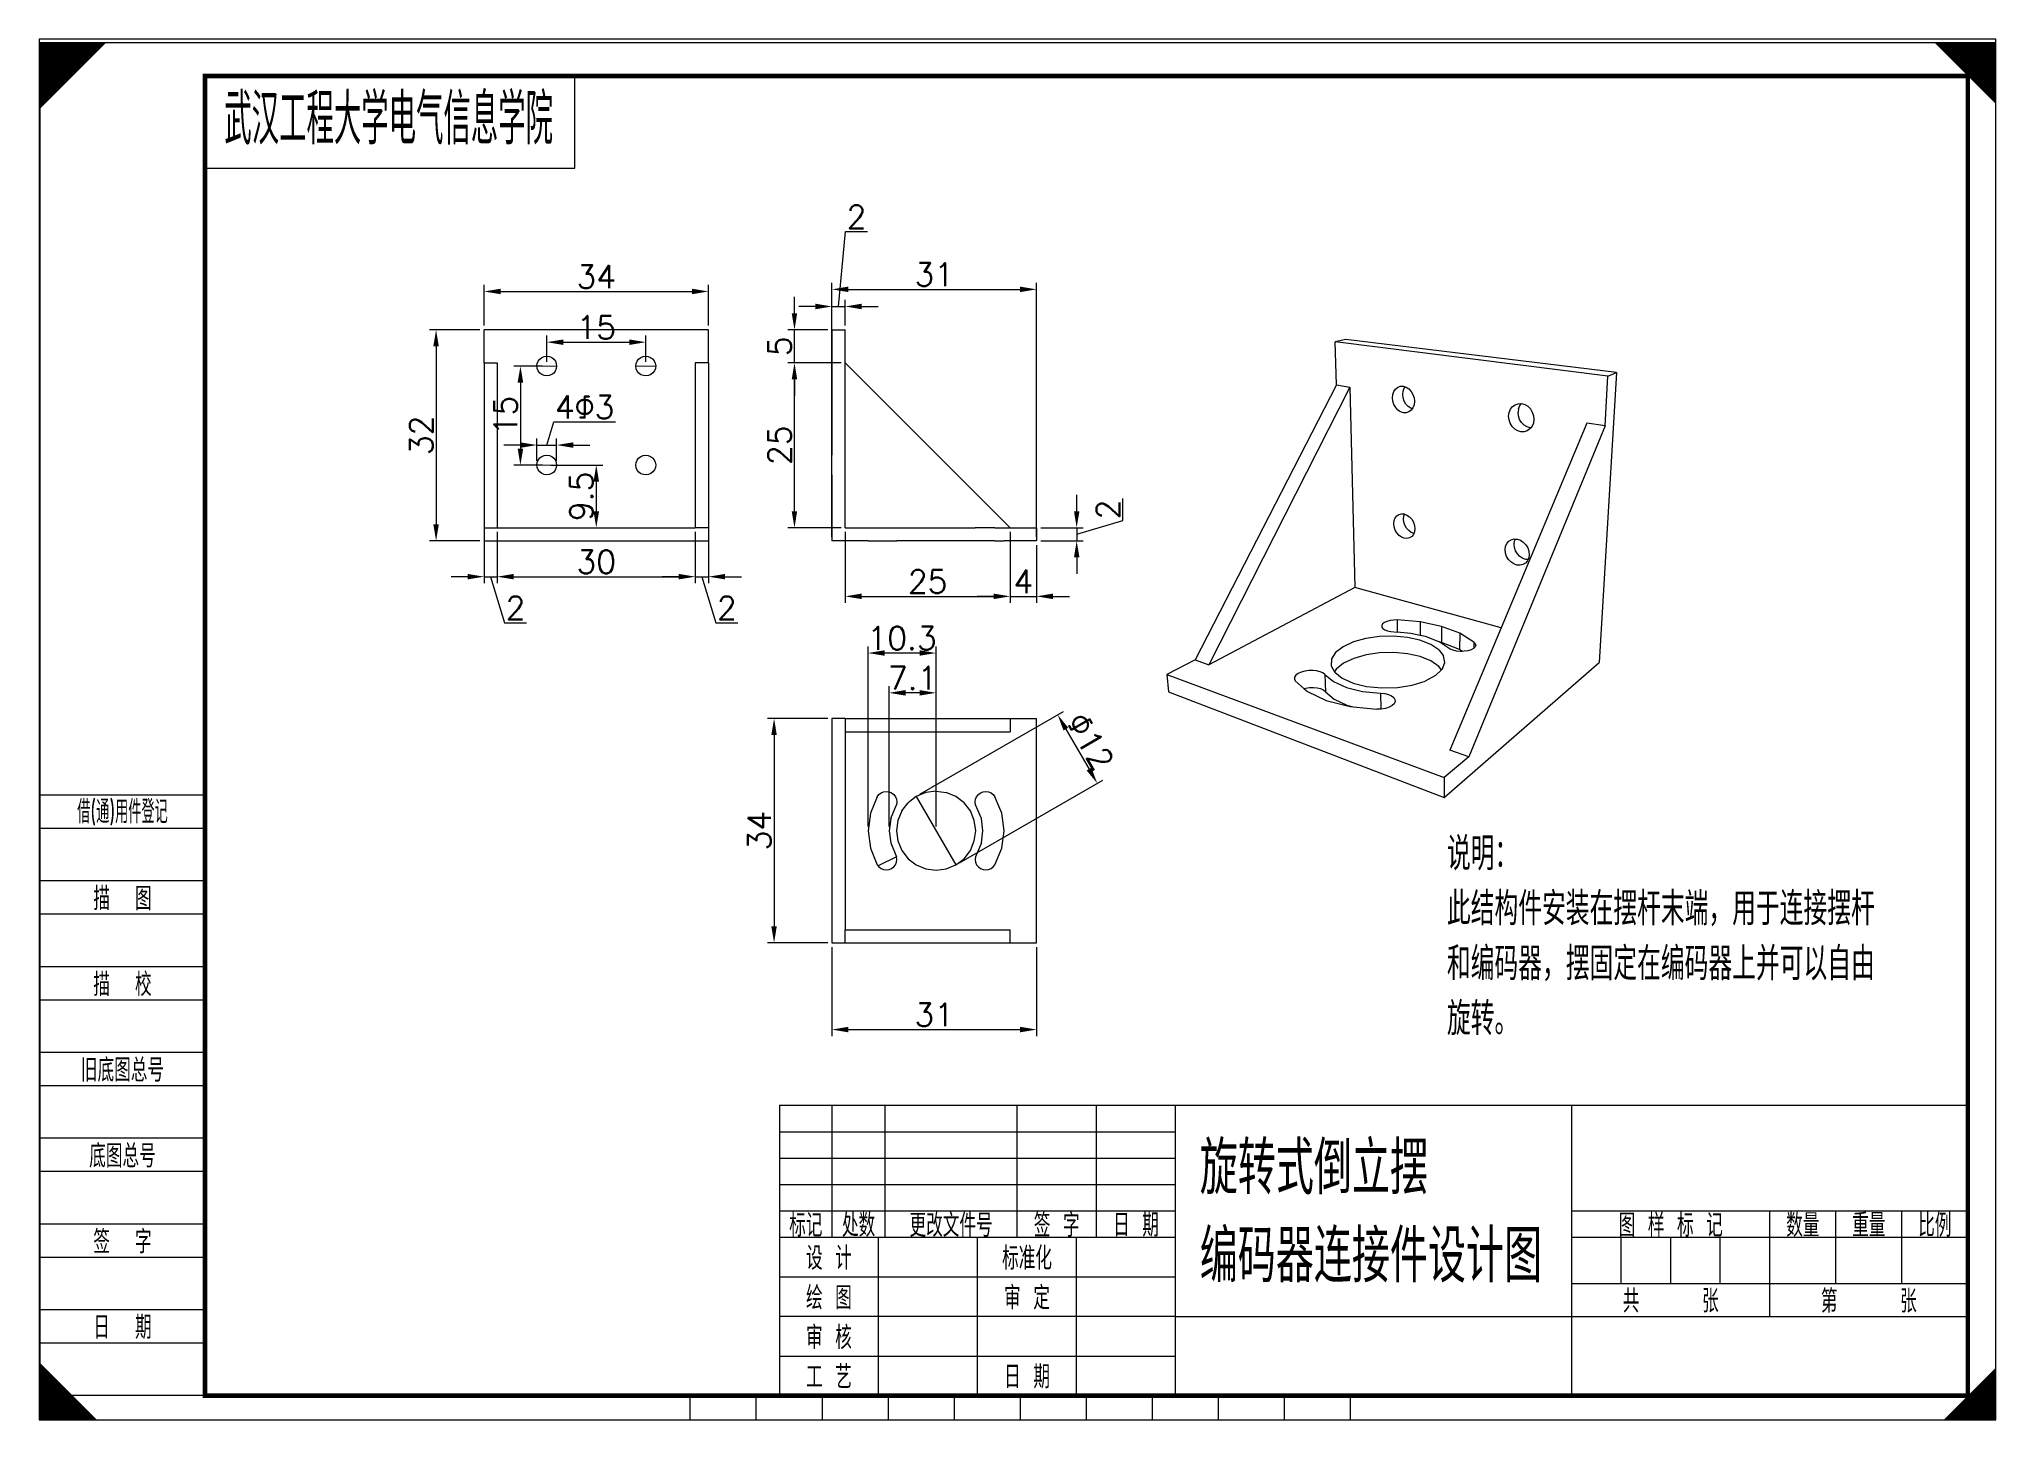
# Paper-space layout '布局1' of a CAD drawing. Extents: x -20 to 277, y -7 to 203.
# The model-space entities are those that its viewports show. They can reach past a viewport. Long polylines and large blocks are cut down to what shows.
import ezdxf
from ezdxf.enums import TextEntityAlignment as Align

# ---------------------------------------------------------------- set-up
doc = ezdxf.new("R2010")
doc.units = 0
doc.header["$LTSCALE"] = 2
doc.layers.get('0').update_dxf_attribs({"linetype": 'CONTINUOUS', "lineweight": 18})
doc.layers.get('DEFPOINTS').update_dxf_attribs({"linetype": 'CONTINUOUS', "lineweight": 18})
for name, color, linetype, lineweight in [('00', 7, 'CONTINUOUS', 18), ('1', 6, 'CONTINUOUS', 18), ('5细实线', 7, 'CONTINUOUS', 18), ('BORDER', 7, 'CONTINUOUS', 18), ('DIM', 1, 'CONTINUOUS', 18), ('TEXT', 7, 'CONTINUOUS', 18)]:
    doc.layers.add(name, color=color, linetype=linetype, lineweight=lineweight)
doc.styles.add('HZ', font='gbenor.shx', dxfattribs={"bigfont": 'gbcbig.shx'})
doc.styles.get("Standard").update_dxf_attribs({"font": 'txt.shx', "bigfont": 'hzcf.shx'})
doc.styles.add('STANDARD 0.75', font='gbenor.shx', dxfattribs={"bigfont": 'gbcbig.shx'})
doc.styles.add('YKYHZ', font='gbenor.shx', dxfattribs={"bigfont": 'gbcbig.shx'})
doc.dimstyles.get("Standard").update_dxf_attribs({"dimtxt": 3.5, "dimasz": 2.5, "dimexe": 1, "dimexo": 0.625, "dimgap": 0.5, "dimtad": 1, "dimzin": 12, "dimdsep": 46, "dimtxsty": 'Standard', "dimcen": -0.09, "dimclrd": 256, "dimclre": 256, "dimclrt": 7, "dimazin": 3, "dimtfac": 1, "dimtmove": 1, "dimatfit": 3, "dimfxl": 1, "dimtolj": 1, "dimtzin": 0, "dimlwd": -1, "dimlwe": -1, "dimarcsym": 0})

psp = doc.layouts.new('布局1')

msp = doc.modelspace()

# ---------------------------------------------------------------- texts
at = {"style": 'STANDARD 0.75', "width": 0.75}
msp.add_text('武汉工程大学电气信息学院', height=7.68474, dxfattribs=at).set_placement((575.167, 797.31))
at = {"layer": '5细实线', "ltscale": 5, "attachment_point": 1, "style": 'HZ'}
for s, width, gutter_width, insert, char_height in [('说明：\\P此结构件安装在摆杆末端，用于连接摆杆和编码器，摆固定在编码器上并可以自由旋转。', 67.0082, 17.5, (760.352, 692.33), 5), ('旋转式倒立摆\\P编码器连接件设计图', 52.53685, 50, (722.913, 646.202), 8)]:
    msp.add_mtext_dynamic_manual_height_columns(s, width=width, gutter_width=gutter_width, heights=[0], dxfattribs=dict(at, insert=insert, char_height=char_height))

# ---------------------------------------------------------------- blocks, each defined once
blk = doc.blocks.new('*U0')
at = {"layer": '00', "color": 7, "linetype": 'Continuous', "ltscale": 5}
for p, q in [((81, 205), (25, 205)), ((25, 205), (25, 191)), ((81, 191), (81, 205)), ((25, 191), (81, 191)), ((112, 49), (292, 49)), ((112, 49), (112, 5)), ((172, 5), (172, 49)), ((232, 5), (232, 49)), ((292, 5), (292, 49)), ((112, 29), (172, 29)), ((127, 5), (127, 29)), ((142, 5), (142, 29)), ((157, 5), (157, 29)), ((172, 17), (292, 17))]:
    blk.add_line(p, q, dxfattribs=at)
at = {"layer": '1', "color": 5, "linetype": 'Continuous', "ltscale": 5}
for p, q in [((25, 96), (0, 96)), ((0, 91), (25, 91)), ((25, 83), (0, 83)), ((25, 83), (0, 83)), ((0, 78), (25, 78)), ((25, 70), (0, 70)), ((0, 65), (25, 65)), ((25, 57), (0, 57)), ((0, 52), (25, 52)), ((120, 29), (120, 49)), ((128, 29), (128, 49)), ((148, 29), (148, 49)), ((160, 29), (160, 49)), ((112, 45), (172, 45)), ((25, 44), (0, 44)), ((0, 39), (25, 39)), ((112, 41), (172, 41)), ((112, 37), (172, 37)), ((112, 33), (172, 33)), ((232, 33), (292, 33)), ((262, 17), (262, 33)), ((272, 22), (272, 33)), ((282, 22), (282, 33)), ((25, 31), (0, 31)), ((232, 29), (292, 29)), ((239.5, 22), (239.5, 29)), ((247, 22), (247, 29)), ((254.5, 22), (254.5, 29)), ((0, 26), (25, 26)), ((112, 23), (172, 23)), ((232, 22), (292, 22)), ((25, 18), (0, 18)), ((172, 17), (112, 17)), ((0, 13), (25, 13)), ((112, 11), (172, 11)), ((25, 5), (0, 5)), ((25, 5), (0, 5)), ((25, 5), (0, 5)), ((25, 5), (0, 5)), ((25, 5), (0, 5))]:
    blk.add_line(p, q, dxfattribs=at)
at = {"layer": 'BORDER', "color": 1, "linetype": 'Continuous', "ltscale": 5}
for points in [[(0, 210, 0, 14.14, 0), (5, 205, 14.14, 14.14, 0)], [(297, 210, 0, 14.14, 0), (292, 205, 14.14, 14.14, 0)], [(0, 0, 0, 14.14, 0), (5, 5, 14.14, 14.14, 0)], [(297, 0, 0, 14.14, 0), (292, 5, 14.14, 14.14, 0)]]:
    blk.add_lwpolyline(points, format="xyseb", dxfattribs=at)
blk.add_lwpolyline([(0, 0), (297, 0), (297, 210), (0, 210)], close=True, dxfattribs=at)
at = {"layer": 'BORDER', "color": 1, "linetype": 'Continuous', "ltscale": 5, "const_width": 0.7}
blk.add_lwpolyline([(25, 5), (292, 5), (292, 205), (25, 205)], close=True, dxfattribs=at)
at = {"layer": 'TEXT', "color": 1, "linetype": 'Continuous', "ltscale": 5}
for points in [[(98.5, 0), (98.5, 5)], [(108.5, 0), (108.5, 5)], [(118.5, 0), (118.5, 5)], [(128.5, 0), (128.5, 5)], [(138.5, 0), (138.5, 5)], [(148.5, 0), (148.5, 5)], [(158.5, 0), (158.5, 5)], [(168.5, 0), (168.5, 5)], [(178.5, 0), (178.5, 5)], [(188.5, 0), (188.5, 5)], [(198.5, 0), (198.5, 5)], [(98.5, 0), (198.5, 0)]]:
    blk.add_lwpolyline(points, dxfattribs=at)
at = {"layer": 'TEXT', "color": 7, "linetype": 'Continuous', "ltscale": 5, "style": 'YKYHZ', "width": 0.790251}
blk.add_text('借(通)用件登记', height=3.5, dxfattribs=at).set_placement((12.5, 93.5), align=Align.MIDDLE)
at = {"layer": 'TEXT', "color": 7, "linetype": 'Continuous', "ltscale": 5, "style": 'YKYHZ'}
for s, p in [('描  图', (12.5, 80.5)), ('描  校', (12.5, 67.5)), ('旧底图总号', (12.5, 54.5)), ('底图总号', (12.5, 41.5)), ('标记', (116, 31)), ('处数', (124, 31)), ('更改文件号', (138, 31)), ('签 字', (154, 31)), ('日 期', (166, 31)), ('图 样 标 记', (247, 31)), ('数量', (267, 31)), ('重量', (277, 31)), ('比例', (287, 31)), ('签  字', (12.5, 28.5)), ('设 计', (119.5, 26)), ('标准化', (149.5, 26)), ('绘 图', (119.5, 20)), ('审 定', (149.5, 20)), ('共     张', (247, 19.5)), ('第     张', (277, 19.5)), ('日  期', (12.5, 15.5)), ('审 核', (119.5, 14)), ('工 艺', (119.5, 8)), ('日 期', (149.5, 8))]:
    blk.add_text(s, height=3.5, dxfattribs=at).set_placement(p, align=Align.MIDDLE)
blk = doc.blocks.new('*D3')
at = {"layer": 'DEFPOINTS', "color": 0, "ltscale": 5, "transparency": 16777216}
for p in [(614.51, 739.23), (616.51, 739.23), (616.51, 731.81)]:
    blk.add_point(p, dxfattribs=at)
at = {"layer": 'DIM', "ltscale": 5, "transparency": 16777216}
for p, q in [((614.51, 738.61), (614.51, 730.81)), ((616.51, 738.61), (616.51, 730.81)), ((612.01, 731.81), (609.51, 731.81)), ((614.51, 731.81), (616.51, 731.81)), ((614.51, 731.81), (616.51, 731.81)), ((615.51, 731.81), (617.61, 724.81)), ((619.01, 731.81), (621.51, 731.81)), ((617.61, 724.81), (620.94, 724.81))]:
    blk.add_line(p, q, dxfattribs=at)
for points in [[(612.01, 732.23), (612.01, 731.4), (614.51, 731.81)], [(619.01, 732.23), (619.01, 731.4), (616.51, 731.81)]]:
    blk.add_solid(points, dxfattribs=at)
at = {"layer": 'DIM', "color": 7, "ltscale": 5, "transparency": 16777216, "insert": (619.28, 727.06), "char_height": 3.5, "attachment_point": 5}
blk.add_mtext('\\A1;2', dxfattribs=at)
blk = doc.blocks.new('*D4')
at = {"layer": 'DEFPOINTS', "color": 0, "ltscale": 5, "transparency": 16777216}
for p in [(616.51, 739.23), (646.51, 739.23), (646.51, 731.81)]:
    blk.add_point(p, dxfattribs=at)
at = {"layer": 'DIM', "ltscale": 5, "transparency": 16777216}
for p, q in [((616.51, 738.61), (616.51, 730.81)), ((646.51, 738.61), (646.51, 730.81)), ((619.01, 731.81), (644.01, 731.81))]:
    blk.add_line(p, q, dxfattribs=at)
for points in [[(619.01, 732.23), (619.01, 731.4), (616.51, 731.81)], [(644.01, 732.23), (644.01, 731.4), (646.51, 731.81)]]:
    blk.add_solid(points, dxfattribs=at)
at = {"layer": 'DIM', "color": 7, "ltscale": 5, "transparency": 16777216, "insert": (631.51, 734.06), "char_height": 3.5, "attachment_point": 5}
blk.add_mtext('\\A1;30', dxfattribs=at)
blk = doc.blocks.new('*D5')
at = {"layer": 'DEFPOINTS', "color": 0, "ltscale": 5, "transparency": 16777216}
for p in [(646.51, 739.23), (648.51, 739.23), (648.51, 731.81)]:
    blk.add_point(p, dxfattribs=at)
at = {"layer": 'DIM', "ltscale": 5, "transparency": 16777216}
for p, q in [((646.51, 738.61), (646.51, 730.81)), ((648.51, 738.61), (648.51, 730.81)), ((644.01, 731.81), (641.51, 731.81)), ((646.51, 731.81), (648.51, 731.81)), ((646.51, 731.81), (648.51, 731.81)), ((647.51, 731.81), (649.61, 724.81)), ((651.01, 731.81), (653.51, 731.81)), ((649.61, 724.81), (652.94, 724.81))]:
    blk.add_line(p, q, dxfattribs=at)
for points in [[(644.01, 732.23), (644.01, 731.4), (646.51, 731.81)], [(651.01, 732.23), (651.01, 731.4), (648.51, 731.81)]]:
    blk.add_solid(points, dxfattribs=at)
at = {"layer": 'DIM', "color": 7, "ltscale": 5, "transparency": 16777216, "insert": (651.28, 727.06), "char_height": 3.5, "attachment_point": 5}
blk.add_mtext('\\A1;2', dxfattribs=at)
blk = doc.blocks.new('*D6')
at = {"layer": 'DEFPOINTS', "color": 0, "ltscale": 5, "transparency": 16777216}
for p in [(648.51, 775.03), (614.51, 769.23), (648.51, 769.23)]:
    blk.add_point(p, dxfattribs=at)
at = {"layer": 'DIM', "ltscale": 5, "transparency": 16777216}
for p, q in [((614.51, 769.86), (614.51, 776.03)), ((617.01, 775.03), (646.01, 775.03)), ((648.51, 769.86), (648.51, 776.03))]:
    blk.add_line(p, q, dxfattribs=at)
for points in [[(617.01, 775.45), (617.01, 774.62), (614.51, 775.03)], [(646.01, 775.45), (646.01, 774.62), (648.51, 775.03)]]:
    blk.add_solid(points, dxfattribs=at)
at = {"layer": 'DIM', "color": 7, "ltscale": 5, "transparency": 16777216, "insert": (631.51, 777.28), "char_height": 3.5, "attachment_point": 5}
blk.add_mtext('\\A1;34', dxfattribs=at)
blk = doc.blocks.new('*D7')
at = {"layer": 'DEFPOINTS', "color": 0, "ltscale": 5, "transparency": 16777216}
for p in [(614.51, 769.23), (607.25, 737.23), (614.51, 737.23)]:
    blk.add_point(p, dxfattribs=at)
at = {"layer": 'DIM', "ltscale": 5, "transparency": 16777216}
for p, q in [((613.88, 769.23), (606.25, 769.23)), ((607.25, 766.73), (607.25, 739.73)), ((613.88, 737.23), (606.25, 737.23))]:
    blk.add_line(p, q, dxfattribs=at)
for points in [[(606.83, 766.73), (607.66, 766.73), (607.25, 769.23)], [(606.83, 739.73), (607.66, 739.73), (607.25, 737.23)]]:
    blk.add_solid(points, dxfattribs=at)
at = {"layer": 'DIM', "color": 7, "ltscale": 5, "transparency": 16777216, "insert": (605, 753.23), "char_height": 3.5, "attachment_point": 5, "rotation": 90}
blk.add_mtext('\\A1;32', dxfattribs=at)
blk = doc.blocks.new('*D9')
at = {"layer": 'DEFPOINTS', "color": 0, "ltscale": 5, "transparency": 16777216}
for p in [(624.01, 763.73), (620.02, 748.73), (624.01, 748.73)]:
    blk.add_point(p, dxfattribs=at)
at = {"layer": 'DIM', "ltscale": 5, "transparency": 16777216}
for p, q in [((623.38, 763.73), (619.02, 763.73)), ((620.02, 761.23), (620.02, 751.23)), ((623.38, 748.73), (619.02, 748.73))]:
    blk.add_line(p, q, dxfattribs=at)
for points in [[(619.6, 761.23), (620.44, 761.23), (620.02, 763.73)], [(619.6, 751.23), (620.44, 751.23), (620.02, 748.73)]]:
    blk.add_solid(points, dxfattribs=at)
at = {"layer": 'DIM', "color": 7, "ltscale": 5, "transparency": 16777216, "insert": (617.77, 756.23), "char_height": 3.5, "attachment_point": 5, "rotation": 90}
blk.add_mtext('\\A1;15', dxfattribs=at)
blk = doc.blocks.new('*D10')
at = {"layer": 'DEFPOINTS', "color": 0, "ltscale": 5, "transparency": 16777216}
for p in [(639.01, 767.35), (624.01, 763.73), (639.01, 763.73)]:
    blk.add_point(p, dxfattribs=at)
at = {"layer": 'DIM', "ltscale": 5, "transparency": 16777216}
for p, q in [((624.01, 764.36), (624.01, 768.35)), ((639.01, 764.36), (639.01, 768.35)), ((626.51, 767.35), (636.51, 767.35))]:
    blk.add_line(p, q, dxfattribs=at)
for points in [[(626.51, 767.76), (626.51, 766.93), (624.01, 767.35)], [(636.51, 767.76), (636.51, 766.93), (639.01, 767.35)]]:
    blk.add_solid(points, dxfattribs=at)
at = {"layer": 'DIM', "color": 7, "ltscale": 5, "transparency": 16777216, "insert": (631.51, 769.6), "char_height": 3.5, "attachment_point": 5}
blk.add_mtext('\\A1;15', dxfattribs=at)
blk = doc.blocks.new('*D11')
at = {"layer": 'DEFPOINTS', "color": 0, "ltscale": 5, "transparency": 16777216}
for p in [(625.51, 751.76), (622.51, 748.73), (625.51, 748.73)]:
    blk.add_point(p, dxfattribs=at)
at = {"layer": 'DIM', "ltscale": 5, "transparency": 16777216}
for p, q in [((624.01, 751.76), (625.06, 755.26)), ((625.06, 755.26), (634.44, 755.26)), ((620.01, 751.76), (617.51, 751.76)), ((622.51, 749.36), (622.51, 752.76)), ((622.51, 751.76), (625.51, 751.76)), ((622.51, 751.76), (625.51, 751.76)), ((625.51, 749.35), (625.51, 752.76)), ((628.01, 751.76), (630.51, 751.76))]:
    blk.add_line(p, q, dxfattribs=at)
for points in [[(620.01, 752.17), (620.01, 751.34), (622.51, 751.76)], [(628.01, 752.17), (628.01, 751.34), (625.51, 751.76)]]:
    blk.add_solid(points, dxfattribs=at)
at = {"layer": 'DIM', "color": 7, "ltscale": 5, "transparency": 16777216, "insert": (629.75, 757.51), "char_height": 3.5, "attachment_point": 5}
blk.add_mtext('\\A1;4{\\Fgbenor,gbcbig|c134;Φ}3', dxfattribs=at)
blk = doc.blocks.new('*D12')
at = {"layer": 'DEFPOINTS', "color": 0, "ltscale": 5, "transparency": 16777216}
for p in [(624.01, 748.73), (624.01, 739.23), (631.51, 739.23)]:
    blk.add_point(p, dxfattribs=at)
at = {"layer": 'DIM', "ltscale": 5, "transparency": 16777216}
for p, q in [((624.63, 748.73), (632.51, 748.73)), ((631.51, 746.23), (631.51, 741.73)), ((624.63, 739.23), (632.51, 739.23))]:
    blk.add_line(p, q, dxfattribs=at)
for points in [[(631.09, 746.23), (631.93, 746.23), (631.51, 748.73)], [(631.09, 741.73), (631.93, 741.73), (631.51, 739.23)]]:
    blk.add_solid(points, dxfattribs=at)
at = {"layer": 'DIM', "color": 7, "ltscale": 5, "transparency": 16777216, "insert": (629.26, 743.98), "char_height": 3.5, "attachment_point": 5, "rotation": 90}
blk.add_mtext('\\A1;9.5', dxfattribs=at)
blk = doc.blocks.new('*D13')
at = {"layer": 'DEFPOINTS', "color": 0, "ltscale": 5, "transparency": 16777216}
for p in [(698.2, 775.35), (667.2, 737.23), (698.2, 737.23)]:
    blk.add_point(p, dxfattribs=at)
at = {"layer": 'DIM', "ltscale": 5, "transparency": 16777216}
for p, q in [((667.2, 737.86), (667.2, 776.35)), ((669.7, 775.35), (695.7, 775.35)), ((698.2, 737.86), (698.2, 776.35))]:
    blk.add_line(p, q, dxfattribs=at)
for points in [[(669.7, 775.77), (669.7, 774.94), (667.2, 775.35)], [(695.7, 775.77), (695.7, 774.94), (698.2, 775.35)]]:
    blk.add_solid(points, dxfattribs=at)
at = {"layer": 'DIM', "color": 7, "ltscale": 5, "transparency": 16777216, "insert": (682.7, 777.6), "char_height": 3.5, "attachment_point": 5}
blk.add_mtext('\\A1;31', dxfattribs=at)
blk = doc.blocks.new('*D14')
at = {"layer": 'DEFPOINTS', "color": 0, "ltscale": 5, "transparency": 16777216}
for p in [(669.2, 772.76), (667.2, 769.23), (669.2, 769.23)]:
    blk.add_point(p, dxfattribs=at)
at = {"layer": 'DIM', "ltscale": 5, "transparency": 16777216}
for p, q in [((668.2, 772.76), (669.25, 784.1)), ((669.25, 784.1), (672.58, 784.1)), ((667.2, 769.86), (667.2, 773.76)), ((669.2, 769.86), (669.2, 773.76)), ((664.7, 772.76), (662.2, 772.76)), ((667.2, 772.76), (669.2, 772.76)), ((667.2, 772.76), (669.2, 772.76)), ((671.7, 772.76), (674.2, 772.76))]:
    blk.add_line(p, q, dxfattribs=at)
for points in [[(664.7, 773.18), (664.7, 772.34), (667.2, 772.76)], [(671.7, 773.18), (671.7, 772.34), (669.2, 772.76)]]:
    blk.add_solid(points, dxfattribs=at)
at = {"layer": 'DIM', "color": 7, "ltscale": 5, "transparency": 16777216, "insert": (670.92, 786.35), "char_height": 3.5, "attachment_point": 5}
blk.add_mtext('\\A1;2', dxfattribs=at)
blk = doc.blocks.new('*D15')
at = {"layer": 'DEFPOINTS', "color": 0, "ltscale": 5, "transparency": 16777216}
for p in [(669.2, 739.23), (694.2, 739.23), (694.2, 728.83)]:
    blk.add_point(p, dxfattribs=at)
at = {"layer": 'DIM', "ltscale": 5, "transparency": 16777216}
for p, q in [((669.2, 738.61), (669.2, 727.83)), ((694.2, 738.61), (694.2, 727.83)), ((671.7, 728.83), (691.7, 728.83))]:
    blk.add_line(p, q, dxfattribs=at)
for points in [[(671.7, 729.25), (671.7, 728.41), (669.2, 728.83)], [(691.7, 729.25), (691.7, 728.41), (694.2, 728.83)]]:
    blk.add_solid(points, dxfattribs=at)
at = {"layer": 'DIM', "color": 7, "ltscale": 5, "transparency": 16777216, "insert": (681.7, 731.08), "char_height": 3.5, "attachment_point": 5}
blk.add_mtext('\\A1;25', dxfattribs=at)
blk = doc.blocks.new('*D16')
at = {"layer": 'DEFPOINTS', "color": 0, "ltscale": 5, "transparency": 16777216}
for p in [(694.2, 739.23), (698.2, 737.23), (698.2, 728.83)]:
    blk.add_point(p, dxfattribs=at)
at = {"layer": 'DIM', "ltscale": 5, "transparency": 16777216}
for p, q in [((694.2, 738.61), (694.2, 727.83)), ((698.2, 736.61), (698.2, 727.83)), ((691.7, 728.83), (689.2, 728.83)), ((694.2, 728.83), (698.2, 728.83)), ((700.7, 728.83), (703.2, 728.83))]:
    blk.add_line(p, q, dxfattribs=at)
for points in [[(691.7, 729.25), (691.7, 728.41), (694.2, 728.83)], [(700.7, 729.25), (700.7, 728.41), (698.2, 728.83)]]:
    blk.add_solid(points, dxfattribs=at)
at = {"layer": 'DIM', "color": 7, "ltscale": 5, "transparency": 16777216, "insert": (696.2, 731.08), "char_height": 3.5, "attachment_point": 5}
blk.add_mtext('\\A1;4', dxfattribs=at)
blk = doc.blocks.new('*D17')
at = {"layer": 'DEFPOINTS', "color": 0, "ltscale": 5, "transparency": 16777216}
for p in [(661.53, 764.23), (669.2, 764.23), (669.2, 739.23)]:
    blk.add_point(p, dxfattribs=at)
at = {"layer": 'DIM', "ltscale": 5, "transparency": 16777216}
for p, q in [((668.58, 764.23), (660.53, 764.23)), ((661.53, 741.73), (661.53, 761.73)), ((668.58, 739.23), (660.53, 739.23))]:
    blk.add_line(p, q, dxfattribs=at)
for points in [[(661.11, 761.73), (661.94, 761.73), (661.53, 764.23)], [(661.11, 741.73), (661.94, 741.73), (661.53, 739.23)]]:
    blk.add_solid(points, dxfattribs=at)
at = {"layer": 'DIM', "color": 7, "ltscale": 5, "transparency": 16777216, "insert": (659.28, 751.73), "char_height": 3.5, "attachment_point": 5, "rotation": 90}
blk.add_mtext('\\A1;25', dxfattribs=at)
blk = doc.blocks.new('*D18')
at = {"layer": 'DEFPOINTS', "color": 0, "ltscale": 5, "transparency": 16777216}
for p in [(661.53, 769.23), (667.2, 769.23), (669.2, 764.23)]:
    blk.add_point(p, dxfattribs=at)
at = {"layer": 'DIM', "ltscale": 5, "transparency": 16777216}
for p, q in [((661.53, 771.73), (661.53, 774.23)), ((666.58, 769.23), (660.53, 769.23)), ((661.53, 764.23), (661.53, 769.23)), ((668.58, 764.23), (660.53, 764.23)), ((661.53, 761.73), (661.53, 759.23))]:
    blk.add_line(p, q, dxfattribs=at)
for points in [[(661.11, 771.73), (661.94, 771.73), (661.53, 769.23)], [(661.11, 761.73), (661.94, 761.73), (661.53, 764.23)]]:
    blk.add_solid(points, dxfattribs=at)
at = {"layer": 'DIM', "color": 7, "ltscale": 5, "transparency": 16777216, "insert": (659.28, 766.73), "char_height": 3.5, "attachment_point": 5, "rotation": 90}
blk.add_mtext('\\A1;5', dxfattribs=at)
blk = doc.blocks.new('*D19')
at = {"layer": 'DEFPOINTS', "color": 0, "ltscale": 5, "transparency": 16777216}
for p in [(698.2, 739.23), (698.2, 737.23), (704.27, 737.23)]:
    blk.add_point(p, dxfattribs=at)
at = {"layer": 'DIM', "ltscale": 5, "transparency": 16777216}
for p, q in [((704.27, 741.73), (704.27, 744.23)), ((711.27, 740.33), (711.27, 743.67)), ((698.83, 739.23), (705.27, 739.23)), ((704.27, 738.23), (711.27, 740.33)), ((704.27, 739.23), (704.27, 737.23)), ((704.27, 739.23), (704.27, 737.23)), ((698.83, 737.23), (705.27, 737.23)), ((704.27, 734.73), (704.27, 732.23))]:
    blk.add_line(p, q, dxfattribs=at)
for points in [[(703.86, 741.73), (704.69, 741.73), (704.27, 739.23)], [(703.86, 734.73), (704.69, 734.73), (704.27, 737.23)]]:
    blk.add_solid(points, dxfattribs=at)
at = {"layer": 'DIM', "color": 7, "ltscale": 5, "transparency": 16777216, "insert": (709.02, 742), "char_height": 3.5, "attachment_point": 5, "rotation": 90}
blk.add_mtext('\\A1;2', dxfattribs=at)
blk = doc.blocks.new('*D20')
at = {"layer": 'DEFPOINTS', "color": 0, "ltscale": 5, "transparency": 16777216}
for p in [(667.2, 676.32), (698.2, 676.32), (698.2, 663.18)]:
    blk.add_point(p, dxfattribs=at)
at = {"layer": 'DIM', "ltscale": 5, "transparency": 16777216}
for p, q in [((667.2, 675.69), (667.2, 662.18)), ((698.2, 675.69), (698.2, 662.18)), ((669.7, 663.18), (695.7, 663.18))]:
    blk.add_line(p, q, dxfattribs=at)
for points in [[(669.7, 663.6), (669.7, 662.76), (667.2, 663.18)], [(695.7, 663.6), (695.7, 662.76), (698.2, 663.18)]]:
    blk.add_solid(points, dxfattribs=at)
at = {"layer": 'DIM', "color": 7, "ltscale": 5, "transparency": 16777216, "insert": (682.7, 665.43), "char_height": 3.5, "attachment_point": 5}
blk.add_mtext('\\A1;31', dxfattribs=at)
blk = doc.blocks.new('*D21')
at = {"layer": 'DEFPOINTS', "color": 0, "ltscale": 5, "transparency": 16777216}
for p in [(667.2, 710.32), (658.44, 676.32), (667.2, 676.32)]:
    blk.add_point(p, dxfattribs=at)
at = {"layer": 'DIM', "ltscale": 5, "transparency": 16777216}
for p, q in [((666.58, 710.32), (657.44, 710.32)), ((658.44, 707.82), (658.44, 678.82)), ((666.58, 676.32), (657.44, 676.32))]:
    blk.add_line(p, q, dxfattribs=at)
for points in [[(658.02, 707.82), (658.85, 707.82), (658.44, 710.32)], [(658.02, 678.82), (658.85, 678.82), (658.44, 676.32)]]:
    blk.add_solid(points, dxfattribs=at)
at = {"layer": 'DIM', "color": 7, "ltscale": 5, "transparency": 16777216, "insert": (656.19, 693.32), "char_height": 3.5, "attachment_point": 5, "rotation": 90}
blk.add_mtext('\\A1;34', dxfattribs=at)
blk = doc.blocks.new('*D22')
at = {"layer": 'DEFPOINTS', "color": 0, "ltscale": 5, "transparency": 16777216}
for p in [(707.39, 700.49), (679.97, 698.51), (685.97, 688.12)]:
    blk.add_point(p, dxfattribs=at)
at = {"layer": 'DIM', "ltscale": 5, "transparency": 16777216}
for p, q in [((680.51, 698.83), (702.25, 711.38)), ((702.64, 708.71), (706.14, 702.65)), ((686.51, 688.43), (708.25, 700.99))]:
    blk.add_line(p, q, dxfattribs=at)
for points in [[(703, 708.92), (702.28, 708.5), (701.39, 710.88)], [(706.5, 702.86), (705.78, 702.44), (707.39, 700.49)]]:
    blk.add_solid(points, dxfattribs=at)
at = {"layer": 'DIM', "color": 7, "ltscale": 5, "transparency": 16777216, "insert": (706.34, 706.81), "char_height": 3.5, "attachment_point": 5, "rotation": 300}
blk.add_mtext('\\A1;{\\Fgbenor,gbcbig|c134;Φ}12', dxfattribs=at)
blk = doc.blocks.new('*D24')
at = {"layer": 'DEFPOINTS', "color": 0, "ltscale": 5, "transparency": 16777216}
for p in [(675.87, 714.21), (675.87, 693.32), (682.97, 693.32)]:
    blk.add_point(p, dxfattribs=at)
at = {"layer": 'DIM', "ltscale": 5, "transparency": 16777216}
for p, q in [((675.87, 693.94), (675.87, 715.21)), ((682.97, 693.94), (682.97, 715.21)), ((680.47, 714.21), (678.37, 714.21))]:
    blk.add_line(p, q, dxfattribs=at)
for points in [[(678.37, 714.63), (678.37, 713.79), (675.87, 714.21)], [(680.47, 714.63), (680.47, 713.79), (682.97, 714.21)]]:
    blk.add_solid(points, dxfattribs=at)
at = {"layer": 'DIM', "color": 7, "ltscale": 5, "transparency": 16777216, "insert": (679.42, 716.46), "char_height": 3.5, "attachment_point": 5}
blk.add_mtext('\\A1;7.1', dxfattribs=at)
blk = doc.blocks.new('*D25')
at = {"layer": 'DEFPOINTS', "color": 0, "ltscale": 5, "transparency": 16777216}
for p in [(672.67, 720.24), (672.67, 693.32), (682.97, 693.32)]:
    blk.add_point(p, dxfattribs=at)
at = {"layer": 'DIM', "ltscale": 5, "transparency": 16777216}
for p, q in [((672.67, 693.94), (672.67, 721.24)), ((680.47, 720.24), (675.17, 720.24)), ((682.97, 693.94), (682.97, 721.24))]:
    blk.add_line(p, q, dxfattribs=at)
for points in [[(675.17, 720.66), (675.17, 719.83), (672.67, 720.24)], [(680.47, 720.66), (680.47, 719.83), (682.97, 720.24)]]:
    blk.add_solid(points, dxfattribs=at)
at = {"layer": 'DIM', "color": 7, "ltscale": 5, "transparency": 16777216, "insert": (677.82, 722.49), "char_height": 3.5, "attachment_point": 5}
blk.add_mtext('\\A1;10.3', dxfattribs=at)

# ---------------------------------------------------------------- dimensions: what is measured, and where the dimension line sits
at = {"layer": 'DIM', "ltscale": 5}
dim = msp.add_linear_dim(base=(669.202, 772.76), p1=(667.202, 769.234), p2=(669.202, 769.234), dimstyle='Standard', dxfattribs=at)
dim.commit()
dim.dimension.update_dxf_attribs({"geometry": '*D14', "text_midpoint": (669.752, 784.101), "dimtype": 160})
for base, p1, p2, picture, middle in [((648.509, 775.034), (614.509, 769.234), (648.509, 769.234), '*D6', (631.509, 777.284)), ((698.202, 775.354), (667.202, 737.234), (698.202, 737.234), '*D13', (682.702, 777.604)), ((639.009, 767.347), (624.009, 763.734), (639.009, 763.734), '*D10', (631.509, 769.597)), ((616.509, 731.813), (614.509, 739.234), (616.509, 739.234), '*D3', (618.109, 727.063)), ((646.509, 731.813), (616.509, 739.234), (646.509, 739.234), '*D4', (631.509, 734.063)), ((648.509, 731.813), (646.509, 739.234), (648.509, 739.234), '*D5', (650.109, 727.063)), ((694.202, 728.83), (669.202, 739.234), (694.202, 739.234), '*D15', (681.702, 731.08)), ((698.202, 728.83), (694.202, 739.234), (698.202, 737.234), '*D16', (696.202, 731.08)), ((698.202, 663.179), (667.202, 676.318), (698.202, 676.318), '*D20', (682.702, 665.429))]:
    dim = msp.add_linear_dim(base=base, p1=p1, p2=p2, dimstyle='Standard', dxfattribs=at)
    dim.commit()
    dim.dimension.update_dxf_attribs({"geometry": picture, "text_midpoint": middle})
for base, p1, p2, picture, middle in [((661.528, 769.234), (669.202, 764.234), (667.202, 769.234), '*D18', (659.278, 766.734)), ((607.248, 737.234), (614.509, 769.234), (614.509, 737.234), '*D7', (604.998, 753.234)), ((620.02, 748.734), (624.009, 763.734), (624.009, 748.734), '*D9', (617.77, 756.234)), ((661.528, 764.234), (669.202, 739.234), (669.202, 764.234), '*D17', (659.278, 751.734)), ((631.509, 739.234), (624.009, 748.734), (624.009, 739.234), '*D12', (629.259, 743.984)), ((704.273, 737.234), (698.202, 739.234), (698.202, 737.234), '*D19', (709.023, 740.834)), ((658.437, 676.318), (667.202, 710.318), (667.202, 676.318), '*D21', (656.187, 693.318))]:
    dim = msp.add_linear_dim(base=base, p1=p1, p2=p2, angle=90, dimstyle='Standard', dxfattribs=at)
    dim.commit()
    dim.dimension.update_dxf_attribs({"geometry": picture, "text_midpoint": middle})
dim = msp.add_linear_dim(base=(625.509, 751.756), p1=(622.51, 748.734), p2=(625.509, 748.727), text='4{\\Fgbenor,gbcbig|c134;Φ}<>', dimstyle='Standard', dxfattribs=at)
dim.commit()
dim.dimension.update_dxf_attribs({"geometry": '*D11', "text_midpoint": (625.559, 757.506)})
for p2, distance, picture, middle in [((672.673, 693.318), -26.925, '*D25', (677.823, 722.493)), ((675.873, 693.318), -20.893, '*D24', (679.423, 716.461))]:
    dim = msp.add_aligned_dim(p1=(682.973, 693.318), p2=p2, distance=distance, dimstyle='Standard', dxfattribs=at)
    dim.commit()
    dim.dimension.update_dxf_attribs({"geometry": picture, "text_midpoint": middle})
dim = msp.add_aligned_dim(p1=(679.973, 698.514), p2=(685.973, 688.122), distance=24.728, text='{\\Fgbenor,gbcbig|c134;Φ}<>', dimstyle='Standard', dxfattribs=at)
dim.commit()
dim.dimension.update_dxf_attribs({"geometry": '*D22', "text_midpoint": (706.337, 706.807)})

# ---------------------------------------------------------------- linework, layer by layer
for p, q in [((648.509, 769.234), (614.509, 769.234)), ((614.509, 764.234), (614.509, 769.234)), ((648.509, 764.234), (648.509, 769.234)), ((667.202, 769.234), (669.202, 769.234)), ((667.202, 769.234), (667.202, 765.234)), ((669.202, 765.234), (669.202, 769.234)), ((745.05, 767.767), (743.416, 767.387)), ((786.047, 762.733), (745.05, 767.767)), ((622.713, 764.49), (622.953, 764.799)), ((622.953, 764.799), (623.265, 765.036)), ((623.265, 765.036), (623.627, 765.185)), ((623.627, 765.185), (624.015, 765.234)), ((624.015, 765.234), (624.403, 765.181)), ((624.403, 765.181), (624.765, 765.03)), ((624.765, 765.03), (625.074, 764.79)), ((625.074, 764.79), (625.311, 764.478)), ((637.696, 764.46), (637.929, 764.775)), ((637.929, 764.775), (638.235, 765.019)), ((638.235, 765.019), (638.594, 765.176)), ((638.594, 765.176), (638.982, 765.234)), ((638.982, 765.234), (639.371, 765.19)), ((639.371, 765.19), (639.735, 765.046)), ((639.735, 765.046), (640.05, 764.814)), ((640.05, 764.814), (640.294, 764.507)), ((667.202, 765.234), (667.202, 762.234)), ((669.202, 764.234), (669.202, 765.234)), ((784.743, 762.214), (743.416, 767.387)), ((743.599, 760.864), (743.416, 767.387)), ((614.509, 764.234), (614.509, 739.234)), ((614.509, 764.234), (616.509, 764.234)), ((616.509, 764.234), (616.509, 739.234)), ((622.509, 763.74), (622.562, 764.128)), ((622.558, 763.352), (622.509, 763.74)), ((622.707, 762.99), (622.558, 763.352)), ((622.562, 764.128), (622.713, 764.49)), ((622.944, 762.678), (622.707, 762.99)), ((623.253, 762.438), (622.944, 762.678)), ((623.614, 762.287), (623.253, 762.438)), ((624.002, 762.234), (623.614, 762.287)), ((624.391, 762.283), (624.002, 762.234)), ((624.753, 762.432), (624.391, 762.283)), ((625.065, 762.669), (624.753, 762.432)), ((625.305, 762.978), (625.065, 762.669)), ((625.456, 763.339), (625.305, 762.978)), ((625.311, 764.478), (625.459, 764.116)), ((625.509, 763.727), (625.456, 763.339)), ((625.459, 764.116), (625.509, 763.727)), ((637.509, 763.707), (637.553, 764.096)), ((637.567, 763.319), (637.509, 763.707)), ((637.553, 764.096), (637.696, 764.46)), ((637.724, 762.96), (637.567, 763.319)), ((637.968, 762.654), (637.724, 762.96)), ((638.283, 762.422), (637.968, 762.654)), ((638.647, 762.278), (638.283, 762.422)), ((639.036, 762.234), (638.647, 762.278)), ((639.423, 762.292), (639.036, 762.234)), ((639.782, 762.449), (639.423, 762.292)), ((640.089, 762.693), (639.782, 762.449)), ((640.321, 763.008), (640.089, 762.693)), ((640.294, 764.507), (640.451, 764.148)), ((640.465, 763.372), (640.321, 763.008)), ((640.451, 764.148), (640.509, 763.761)), ((640.509, 763.761), (640.465, 763.372)), ((646.509, 764.234), (646.509, 739.234)), ((648.509, 764.234), (646.509, 764.234)), ((648.509, 764.234), (648.509, 739.234)), ((667.202, 762.234), (667.202, 750.234)), ((669.202, 764.234), (694.202, 739.234)), ((669.202, 762.234), (669.202, 764.234)), ((669.202, 750.234), (669.202, 762.234)), ((786.047, 762.733), (783.396, 718.81)), ((784.308, 754.678), (784.743, 762.214)), ((784.743, 762.214), (786.047, 762.733)), ((743.599, 760.864), (722.217, 719.209)), ((745.667, 760.55), (724.29, 718.474)), ((743.599, 760.864), (745.667, 760.55)), ((745.667, 760.55), (746.385, 730.175)), ((752.095, 758.919), (752.148, 759.425)), ((752.155, 758.397), (752.095, 758.919)), ((752.148, 759.425), (752.31, 759.88)), ((752.31, 759.88), (752.57, 760.253)), ((752.57, 760.253), (752.912, 760.519)), ((752.912, 760.519), (753.313, 760.658)), ((753.313, 760.658), (753.745, 760.661)), ((753.65, 759.414), (753.704, 759.914)), ((753.707, 758.898), (753.65, 759.414)), ((753.704, 759.914), (753.866, 760.364)), ((753.872, 758.4), (753.707, 758.898)), ((753.745, 760.661), (754.016, 760.577)), ((753.866, 760.364), (754.016, 760.577)), ((754.016, 760.577), (754.179, 760.526)), ((754.179, 760.526), (754.585, 760.263)), ((754.585, 760.263), (754.935, 759.888)), ((754.935, 759.888), (755.203, 759.429)), ((755.203, 759.429), (755.372, 758.916)), ((755.372, 758.916), (755.43, 758.386)), ((752.322, 757.892), (752.155, 758.397)), ((752.586, 757.439), (752.322, 757.892)), ((752.929, 757.068), (752.586, 757.439)), ((753.328, 756.804), (752.929, 757.068)), ((753.758, 756.665), (753.328, 756.804)), ((754.188, 756.66), (753.758, 756.665)), ((754.133, 757.953), (753.872, 758.4)), ((754.473, 757.587), (754.133, 757.953)), ((754.59, 756.791), (754.188, 756.66)), ((754.869, 757.327), (754.473, 757.587)), ((754.937, 757.05), (754.59, 756.791)), ((755.086, 757.257), (754.869, 757.327)), ((755.086, 757.257), (754.937, 757.05)), ((755.204, 757.42), (755.086, 757.257)), ((755.372, 757.876), (755.204, 757.42)), ((755.43, 758.386), (755.372, 757.876)), ((769.7, 756.15), (769.77, 756.691)), ((769.759, 755.594), (769.7, 756.15)), ((769.77, 756.691), (769.965, 757.179)), ((769.965, 757.179), (770.271, 757.582)), ((770.271, 757.582), (770.669, 757.871)), ((770.669, 757.871), (771.132, 758.027)), ((771.193, 757.252), (771.122, 756.718)), ((771.179, 756.168), (771.122, 756.718)), ((771.132, 758.027), (771.629, 758.038)), ((771.358, 755.64), (771.179, 756.168)), ((771.193, 757.252), (771.388, 757.734)), ((771.388, 757.734), (771.629, 758.038)), ((771.629, 758.038), (772.126, 757.902)), ((772.126, 757.902), (772.588, 757.627)), ((772.588, 757.627), (772.983, 757.233)), ((772.983, 757.233), (773.283, 756.747)), ((773.283, 756.747), (773.468, 756.202)), ((773.468, 756.202), (773.524, 755.637)), ((784.308, 754.678), (763.654, 704.508)), ((781.539, 755.099), (768.555, 724.074)), ((769.941, 755.058), (769.759, 755.594)), ((770.236, 754.579), (769.941, 755.058)), ((770.623, 754.189), (770.236, 754.579)), ((771.077, 753.914), (770.623, 754.189)), ((771.568, 753.772), (771.077, 753.914)), ((771.649, 755.167), (771.358, 755.64)), ((772.062, 753.774), (771.568, 753.772)), ((772.032, 754.783), (771.649, 755.167)), ((772.482, 754.512), (772.032, 754.783)), ((772.527, 753.92), (772.062, 753.774)), ((772.968, 754.373), (772.482, 754.512)), ((772.931, 754.202), (772.527, 753.92)), ((773.066, 754.374), (772.931, 754.202)), ((773.066, 754.374), (772.968, 754.373)), ((773.245, 754.601), (773.066, 754.374)), ((773.447, 755.091), (773.245, 754.601)), ((773.524, 755.637), (773.447, 755.091)), ((784.308, 754.678), (781.539, 755.099)), ((622.953, 749.799), (623.265, 750.036)), ((623.265, 750.036), (623.627, 750.185)), ((623.627, 750.185), (624.015, 750.234)), ((624.015, 750.234), (624.403, 750.181)), ((624.403, 750.181), (624.765, 750.03)), ((624.765, 750.03), (625.074, 749.79)), ((637.929, 749.775), (638.235, 750.019)), ((638.235, 750.019), (638.594, 750.176)), ((638.594, 750.176), (638.982, 750.234)), ((638.982, 750.234), (639.371, 750.19)), ((639.371, 750.19), (639.735, 750.046)), ((639.735, 750.046), (640.05, 749.814)), ((640.05, 749.814), (640.294, 749.507)), ((667.202, 747.234), (667.202, 750.234)), ((669.202, 747.234), (669.202, 750.234)), ((622.509, 748.74), (622.562, 749.128)), ((622.558, 748.352), (622.509, 748.74)), ((622.707, 747.99), (622.558, 748.352)), ((622.562, 749.128), (622.713, 749.49)), ((622.944, 747.678), (622.707, 747.99)), ((622.713, 749.49), (622.953, 749.799)), ((623.253, 747.438), (622.944, 747.678)), ((623.614, 747.287), (623.253, 747.438)), ((624.002, 747.234), (623.614, 747.287)), ((624.391, 747.283), (624.002, 747.234)), ((624.753, 747.432), (624.391, 747.283)), ((625.065, 747.669), (624.753, 747.432)), ((625.305, 747.978), (625.065, 747.669)), ((625.074, 749.79), (625.311, 749.478)), ((625.456, 748.339), (625.305, 747.978)), ((625.311, 749.478), (625.459, 749.116)), ((625.509, 748.727), (625.456, 748.339)), ((625.459, 749.116), (625.509, 748.727)), ((637.509, 748.707), (637.553, 749.096)), ((637.567, 748.319), (637.509, 748.707)), ((637.553, 749.096), (637.696, 749.46)), ((637.724, 747.96), (637.567, 748.319)), ((637.696, 749.46), (637.929, 749.775)), ((637.968, 747.654), (637.724, 747.96)), ((638.283, 747.422), (637.968, 747.654)), ((638.647, 747.278), (638.283, 747.422)), ((639.036, 747.234), (638.647, 747.278)), ((639.423, 747.292), (639.036, 747.234)), ((639.782, 747.449), (639.423, 747.292)), ((640.089, 747.693), (639.782, 747.449)), ((640.321, 748.008), (640.089, 747.693)), ((640.294, 749.507), (640.451, 749.148)), ((640.465, 748.372), (640.321, 748.008)), ((640.451, 749.148), (640.509, 748.761)), ((640.509, 748.761), (640.465, 748.372)), ((667.202, 747.234), (667.202, 737.234)), ((669.202, 739.234), (669.202, 747.234)), ((752.498, 740.707), (752.748, 741.03)), ((752.748, 741.03), (753.076, 741.248)), ((753.076, 741.248), (753.461, 741.344)), ((753.461, 741.344), (753.876, 741.313)), ((753.782, 740.549), (753.834, 741.006)), ((753.834, 741.006), (753.943, 741.287)), ((753.876, 741.313), (753.943, 741.287)), ((753.943, 741.287), (754.293, 741.155)), ((754.293, 741.155), (754.683, 740.88)), ((614.509, 739.234), (614.509, 737.234)), ((614.509, 739.234), (616.509, 739.234)), ((616.509, 739.234), (646.509, 739.234)), ((648.509, 739.234), (646.509, 739.234)), ((648.509, 739.234), (648.509, 737.234)), ((669.202, 739.234), (672.673, 739.234)), ((672.673, 739.234), (673.024, 739.234)), ((673.024, 739.234), (674.053, 739.234)), ((674.053, 739.234), (677.039, 739.234)), ((677.039, 739.234), (688.908, 739.234)), ((691.894, 739.234), (688.908, 739.234)), ((691.894, 739.234), (692.922, 739.234)), ((692.922, 739.234), (693.273, 739.234)), ((693.273, 739.234), (694.202, 739.234)), ((694.202, 739.234), (698.202, 739.234)), ((698.202, 739.234), (698.202, 737.234)), ((752.291, 739.84), (752.342, 740.301)), ((752.348, 739.354), (752.291, 739.84)), ((752.342, 740.301), (752.498, 740.707)), ((752.509, 738.876), (752.348, 739.354)), ((752.762, 738.438), (752.509, 738.876)), ((753.092, 738.069), (752.762, 738.438)), ((753.475, 737.795), (753.092, 738.069)), ((753.837, 740.069), (753.782, 740.549)), ((753.995, 739.596), (753.837, 740.069)), ((754.246, 739.164), (753.995, 739.596)), ((754.572, 738.8), (754.246, 739.164)), ((754.953, 738.53), (754.572, 738.8)), ((754.683, 740.88), (755.018, 740.508)), ((755.341, 738.379), (754.953, 738.53)), ((755.018, 740.508), (755.276, 740.064)), ((755.276, 738.215), (755.02, 737.895)), ((755.276, 740.064), (755.438, 739.578)), ((755.341, 738.379), (755.276, 738.215)), ((755.438, 738.621), (755.341, 738.379)), ((755.438, 739.578), (755.493, 739.086)), ((755.493, 739.086), (755.438, 738.621)), ((614.509, 737.234), (648.509, 737.234)), ((672.673, 737.234), (667.202, 737.234)), ((672.673, 737.234), (673.024, 737.234)), ((673.024, 737.234), (674.053, 737.234)), ((674.053, 737.234), (677.039, 737.234)), ((688.908, 737.234), (677.039, 737.234)), ((691.894, 737.234), (688.908, 737.234)), ((691.894, 737.234), (692.922, 737.234)), ((692.922, 737.234), (693.273, 737.234)), ((698.202, 737.234), (693.273, 737.234)), ((753.888, 737.633), (753.475, 737.795)), ((754.301, 737.595), (753.888, 737.633)), ((754.687, 737.684), (754.301, 737.595)), ((755.02, 737.895), (754.687, 737.684)), ((769.159, 735.911), (769.225, 736.402)), ((769.215, 735.395), (769.159, 735.911)), ((769.39, 734.889), (769.215, 735.395)), ((769.225, 736.402), (769.41, 736.835)), ((769.41, 736.835), (769.702, 737.181)), ((769.702, 737.181), (770.082, 737.416)), ((770.082, 737.416), (770.524, 737.523)), ((770.524, 737.523), (770.727, 737.51)), ((770.528, 736.719), (770.595, 737.204)), ((770.583, 736.209), (770.528, 736.719)), ((770.755, 735.709), (770.583, 736.209)), ((770.595, 737.204), (770.727, 737.51)), ((770.727, 737.51), (770.999, 737.494)), ((771.034, 735.252), (770.755, 735.709)), ((770.999, 737.494), (771.473, 737.329)), ((771.4, 734.869), (771.034, 735.252)), ((771.473, 737.329), (771.914, 737.041)), ((771.914, 737.041), (772.292, 736.649)), ((772.292, 736.649), (772.579, 736.179)), ((772.579, 736.179), (772.755, 735.665)), ((772.809, 735.141), (772.737, 734.646)), ((772.755, 735.665), (772.809, 735.141)), ((769.672, 734.426), (769.39, 734.889)), ((770.042, 734.037), (769.672, 734.426)), ((770.476, 733.749), (770.042, 734.037)), ((770.945, 733.58), (770.476, 733.749)), ((771.417, 733.544), (770.945, 733.58)), ((771.83, 734.586), (771.4, 734.869)), ((771.861, 733.642), (771.417, 733.544)), ((772.294, 734.421), (771.83, 734.586)), ((772.246, 733.87), (771.861, 733.642)), ((772.545, 734.212), (772.246, 733.87)), ((772.627, 734.396), (772.294, 734.421)), ((772.627, 734.396), (772.545, 734.212)), ((772.737, 734.646), (772.627, 734.396)), ((746.385, 730.175), (724.29, 718.474)), ((768.555, 724.074), (746.385, 730.175)), ((750.613, 724.649), (750.481, 724.417)), ((750.481, 724.417), (750.494, 724.18)), ((750.494, 724.18), (750.652, 723.953)), ((750.88, 724.859), (750.613, 724.649)), ((750.652, 723.953), (750.945, 723.753)), ((751.262, 725.033), (750.88, 724.859)), ((750.945, 723.753), (751.355, 723.592)), ((751.734, 725.162), (751.262, 725.033)), ((751.355, 723.592), (751.854, 723.484)), ((752.264, 725.235), (751.734, 725.162)), ((751.854, 723.484), (752.834, 723.398)), ((752.817, 725.249), (752.264, 725.235)), ((756.3, 724.949), (752.817, 725.249)), ((752.817, 725.249), (752.834, 723.398)), ((754.863, 723.219), (752.834, 723.398)), ((756.304, 722.907), (754.863, 723.219)), ((759.52, 724.271), (756.3, 724.949)), ((756.3, 724.949), (756.304, 722.907)), ((759.52, 724.271), (759.506, 721.842)), ((762.292, 723.242), (759.52, 724.271)), ((768.555, 724.074), (760.792, 705.524)), ((762.292, 723.242), (762.263, 720.785)), ((764.439, 721.905), (762.292, 723.242)), ((743.489, 720.327), (742.869, 719.344)), ((744.62, 721.202), (743.489, 720.327)), ((746.174, 721.92), (744.62, 721.202)), ((748.045, 722.44), (746.174, 721.92)), ((750.115, 722.735), (748.045, 722.44)), ((750.153, 720.264), (748.095, 719.961)), ((752.259, 722.791), (750.115, 722.735)), ((752.286, 720.322), (750.153, 720.264)), ((754.353, 722.605), (752.259, 722.791)), ((754.367, 720.13), (752.286, 720.322)), ((756.27, 722.185), (754.353, 722.605)), ((757.895, 721.555), (756.27, 722.185)), ((757.119, 722.73), (756.304, 722.907)), ((759.039, 721.993), (757.119, 722.73)), ((759.118, 720.746), (757.895, 721.555)), ((759.152, 721.919), (759.039, 721.993)), ((759.118, 720.746), (759.849, 719.806)), ((759.506, 721.842), (759.152, 721.919)), ((760.828, 720.829), (759.152, 721.919)), ((762.263, 720.785), (759.506, 721.842)), ((761.276, 720.656), (760.828, 720.829)), ((761.809, 720.539), (761.276, 720.656)), ((762.39, 720.486), (761.809, 720.539)), ((762.714, 720.495), (762.263, 720.785)), ((762.714, 720.495), (762.39, 720.486)), ((762.977, 720.502), (762.714, 720.495)), ((763.528, 720.585), (762.977, 720.502)), ((764.006, 720.729), (763.528, 720.585)), ((764.377, 720.924), (764.006, 720.729)), ((764.423, 720.969), (764.377, 720.924)), ((764.439, 721.905), (764.423, 720.969)), ((764.616, 721.156), (764.423, 720.969)), ((764.439, 721.905), (764.646, 721.664)), ((764.707, 721.408), (764.616, 721.156)), ((764.646, 721.664), (764.707, 721.408)), ((722.217, 719.209), (717.934, 716.993)), ((722.217, 719.209), (724.29, 718.474)), ((738.269, 717.335), (737.812, 717.121)), ((738.816, 717.492), (738.269, 717.335)), ((739.417, 717.582), (738.816, 717.492)), ((740.03, 717.599), (739.417, 717.582)), ((740.618, 717.542), (740.03, 717.599)), ((741.14, 717.415), (740.618, 717.542)), ((741.562, 717.226), (741.14, 717.415)), ((741.855, 716.987), (741.562, 717.226)), ((742.869, 719.344), (742.82, 718.318)), ((742.82, 718.318), (743.326, 717.396)), ((743.567, 717.791), (743.326, 717.396)), ((743.326, 717.396), (743.369, 717.317)), ((743.369, 717.317), (744.498, 716.415)), ((744.691, 718.69), (743.567, 717.791)), ((746.236, 719.427), (744.691, 718.69)), ((748.095, 719.961), (746.236, 719.427)), ((756.275, 719.7), (754.367, 720.13)), ((757.89, 719.052), (756.275, 719.7)), ((759.106, 718.222), (757.89, 719.052)), ((758.6, 716.813), (759.512, 717.682)), ((759.512, 717.682), (759.106, 718.222)), ((759.603, 717.769), (759.512, 717.682)), ((759.603, 717.769), (760.022, 718.791)), ((760.022, 718.791), (759.849, 719.806)), ((759.917, 698.352), (783.396, 718.81)), ((717.934, 716.993), (759.938, 701.368)), ((717.934, 716.993), (718.169, 714.369)), ((718.169, 714.369), (759.917, 698.352)), ((737.283, 716.581), (737.249, 716.291)), ((737.249, 716.291), (737.379, 716.012)), ((737.475, 716.865), (737.283, 716.581)), ((737.379, 716.012), (738.751, 714.829)), ((737.812, 717.121), (737.475, 716.865)), ((738.925, 714.881), (738.751, 714.829)), ((738.751, 714.829), (739.247, 714.401)), ((739.522, 714.973), (738.925, 714.881)), ((739.247, 714.401), (742.075, 713.073)), ((740.132, 714.99), (739.522, 714.973)), ((740.716, 714.932), (740.132, 714.99)), ((741.235, 714.802), (740.716, 714.932)), ((741.654, 714.608), (741.235, 714.802)), ((741.947, 714.363), (741.654, 714.608)), ((741.855, 716.987), (743.179, 715.909)), ((741.855, 716.987), (741.947, 714.363)), ((741.947, 714.363), (743.264, 713.257)), ((743.179, 715.909), (745.126, 715.032)), ((744.498, 716.415), (746.142, 715.684)), ((745.126, 715.032), (747.561, 714.429)), ((746.142, 715.684), (748.188, 715.184)), ((747.561, 714.429), (750.301, 714.157)), ((748.188, 715.184), (750.483, 714.958)), ((750.483, 714.958), (752.849, 715.026)), ((752.849, 715.026), (755.101, 715.382)), ((755.101, 715.382), (757.065, 715.995)), ((758.6, 716.813), (757.065, 715.995)), ((742.075, 713.073), (745.671, 712.155)), ((743.264, 713.257), (745.199, 712.356)), ((745.199, 712.356), (746.201, 712.101)), ((745.671, 712.155), (746.201, 712.101)), ((746.201, 712.101), (749.752, 711.737)), ((750.338, 711.754), (749.752, 711.737)), ((750.301, 714.157), (750.921, 714.095)), ((750.301, 714.157), (750.338, 711.754)), ((750.408, 711.756), (750.338, 711.754)), ((751.037, 711.859), (750.408, 711.756)), ((750.921, 714.095), (751.482, 713.957)), ((751.595, 712.038), (751.037, 711.859)), ((751.482, 713.957), (751.948, 713.752)), ((752.043, 712.279), (751.595, 712.038)), ((751.948, 713.752), (752.287, 713.491)), ((752.349, 712.566), (752.043, 712.279)), ((752.287, 713.491), (752.474, 713.194)), ((752.496, 712.878), (752.349, 712.566)), ((752.474, 713.194), (752.496, 712.878)), ((669.202, 710.318), (667.202, 710.318)), ((667.202, 710.318), (667.202, 676.318)), ((669.202, 710.318), (694.202, 710.318)), ((669.202, 710.318), (669.202, 708.318)), ((669.202, 708.318), (694.202, 708.318)), ((669.202, 708.318), (669.202, 678.318)), ((694.202, 710.318), (694.202, 708.318)), ((694.202, 710.318), (698.202, 710.318)), ((698.202, 676.318), (698.202, 710.318)), ((763.654, 704.508), (760.792, 705.524)), ((763.654, 704.508), (759.938, 701.368)), ((759.938, 701.368), (759.917, 698.352)), ((674.053, 698.468), (673.024, 695.984)), ((674.053, 698.468), (674.308, 698.799)), ((674.308, 698.799), (674.639, 699.054)), ((674.639, 699.054), (675.025, 699.213)), ((675.025, 699.213), (675.439, 699.268)), ((675.439, 699.268), (675.853, 699.213)), ((675.853, 699.213), (676.239, 699.054)), ((676.115, 695.156), (676.985, 697.254)), ((676.239, 699.054), (676.57, 698.799)), ((676.57, 698.799), (676.825, 698.468)), ((676.825, 698.468), (676.985, 698.082)), ((676.985, 698.082), (677.039, 697.668)), ((677.039, 697.668), (676.985, 697.254)), ((677.777, 696.318), (678.731, 697.561)), ((679.973, 698.514), (678.731, 697.561)), ((681.421, 699.113), (679.973, 698.514)), ((682.973, 699.318), (681.421, 699.113)), ((682.973, 699.318), (684.526, 699.113)), ((685.973, 698.514), (684.526, 699.113)), ((687.216, 697.561), (685.973, 698.514)), ((688.17, 696.318), (687.216, 697.561)), ((688.908, 697.668), (688.962, 698.082)), ((688.962, 697.254), (688.908, 697.668)), ((688.962, 698.082), (689.122, 698.468)), ((689.832, 695.156), (688.962, 697.254)), ((689.122, 698.468), (689.377, 698.799)), ((689.377, 698.799), (689.708, 699.054)), ((689.708, 699.054), (690.094, 699.213)), ((690.094, 699.213), (690.508, 699.268)), ((690.508, 699.268), (690.922, 699.213)), ((690.922, 699.213), (691.308, 699.054)), ((691.308, 699.054), (691.639, 698.799)), ((691.639, 698.799), (691.894, 698.468)), ((692.922, 695.984), (691.894, 698.468)), ((673.024, 695.984), (672.673, 693.318)), ((676.115, 695.156), (675.873, 693.318)), ((677.178, 694.871), (676.973, 693.318)), ((677.777, 696.318), (677.178, 694.871)), ((688.769, 694.871), (688.17, 696.318)), ((688.973, 693.318), (688.769, 694.871)), ((690.073, 693.318), (689.832, 695.156)), ((693.273, 693.318), (692.922, 695.984)), ((672.673, 693.318), (673.024, 690.652)), ((673.024, 690.652), (674.053, 688.168)), ((675.873, 693.318), (676.115, 691.48)), ((676.115, 691.48), (676.985, 689.382)), ((676.973, 693.318), (677.178, 691.765)), ((677.178, 691.765), (677.777, 690.318)), ((688.17, 690.318), (688.769, 691.765)), ((688.769, 691.765), (688.973, 693.318)), ((689.832, 691.48), (688.962, 689.382)), ((689.832, 691.48), (690.073, 693.318)), ((691.894, 688.168), (692.922, 690.652)), ((692.922, 690.652), (693.273, 693.318)), ((674.053, 688.168), (674.308, 687.837)), ((674.308, 687.837), (674.639, 687.582)), ((674.639, 687.582), (675.025, 687.422)), ((675.853, 687.422), (676.239, 687.582)), ((676.239, 687.582), (676.57, 687.837)), ((676.57, 687.837), (676.825, 688.168)), ((676.825, 688.168), (676.985, 688.554)), ((677.039, 688.968), (676.985, 689.382)), ((676.985, 688.554), (677.039, 688.968)), ((677.777, 690.318), (678.731, 689.075)), ((678.731, 689.075), (679.973, 688.122)), ((679.973, 688.122), (681.421, 687.522)), ((684.526, 687.522), (685.973, 688.122)), ((685.973, 688.122), (687.216, 689.075)), ((687.216, 689.075), (688.17, 690.318)), ((688.962, 689.382), (688.908, 688.968)), ((688.908, 688.968), (688.962, 688.554)), ((688.962, 688.554), (689.122, 688.168)), ((689.122, 688.168), (689.377, 687.837)), ((689.377, 687.837), (689.708, 687.582)), ((689.708, 687.582), (690.094, 687.422)), ((690.922, 687.422), (691.308, 687.582)), ((691.308, 687.582), (691.639, 687.837)), ((691.639, 687.837), (691.894, 688.168)), ((675.025, 687.422), (675.439, 687.368)), ((675.439, 687.368), (675.853, 687.422)), ((681.421, 687.522), (682.973, 687.318)), ((682.973, 687.318), (684.526, 687.522)), ((690.094, 687.422), (690.508, 687.368)), ((690.508, 687.368), (690.922, 687.422)), ((667.202, 676.318), (669.202, 676.318)), ((669.202, 678.318), (694.202, 678.318)), ((669.202, 676.318), (669.202, 678.318)), ((669.202, 676.318), (694.202, 676.318)), ((694.202, 676.318), (694.202, 678.318)), ((694.202, 676.318), (698.202, 676.318))]:
    msp.add_line(p, q)
at = {"layer": 'DIM', "ltscale": 5}
for p, q in [((622.509, 763.74), (625.509, 763.727)), ((637.509, 763.707), (640.509, 763.761)), ((622.509, 748.74), (625.509, 748.727)), ((679.973, 698.514), (685.973, 688.122)), ((676.985, 689.382), (674.181, 688.002))]:
    msp.add_line(p, q, dxfattribs=at)

# ---------------------------------------------------------------- block references
at = {"layer": 'BORDER', "linetype": 'Continuous', "ltscale": 5}
msp.add_blockref('*U0', (547.249, 602.704), dxfattribs=at)

msp.set_redraw_order([(e.dxf.handle, doc.entitydb.next_handle()) for e in msp.query("TEXT MTEXT ATTDEF DIMENSION ARC_DIMENSION")])  # texts and dimensions are drawn at this point

# ---------------------------------------------------------------- viewports
at = {"layer": 'DIM', "ltscale": 5, "view_target_point": (706.712, 705.072)}
psp.add_viewport(center=(128.28, 97.8), size=(296.74, 209.5063), view_center_point=(-11.402, 3.585), view_height=209.24429, dxfattribs=at)

doc.saveas('drawing.dxf')
